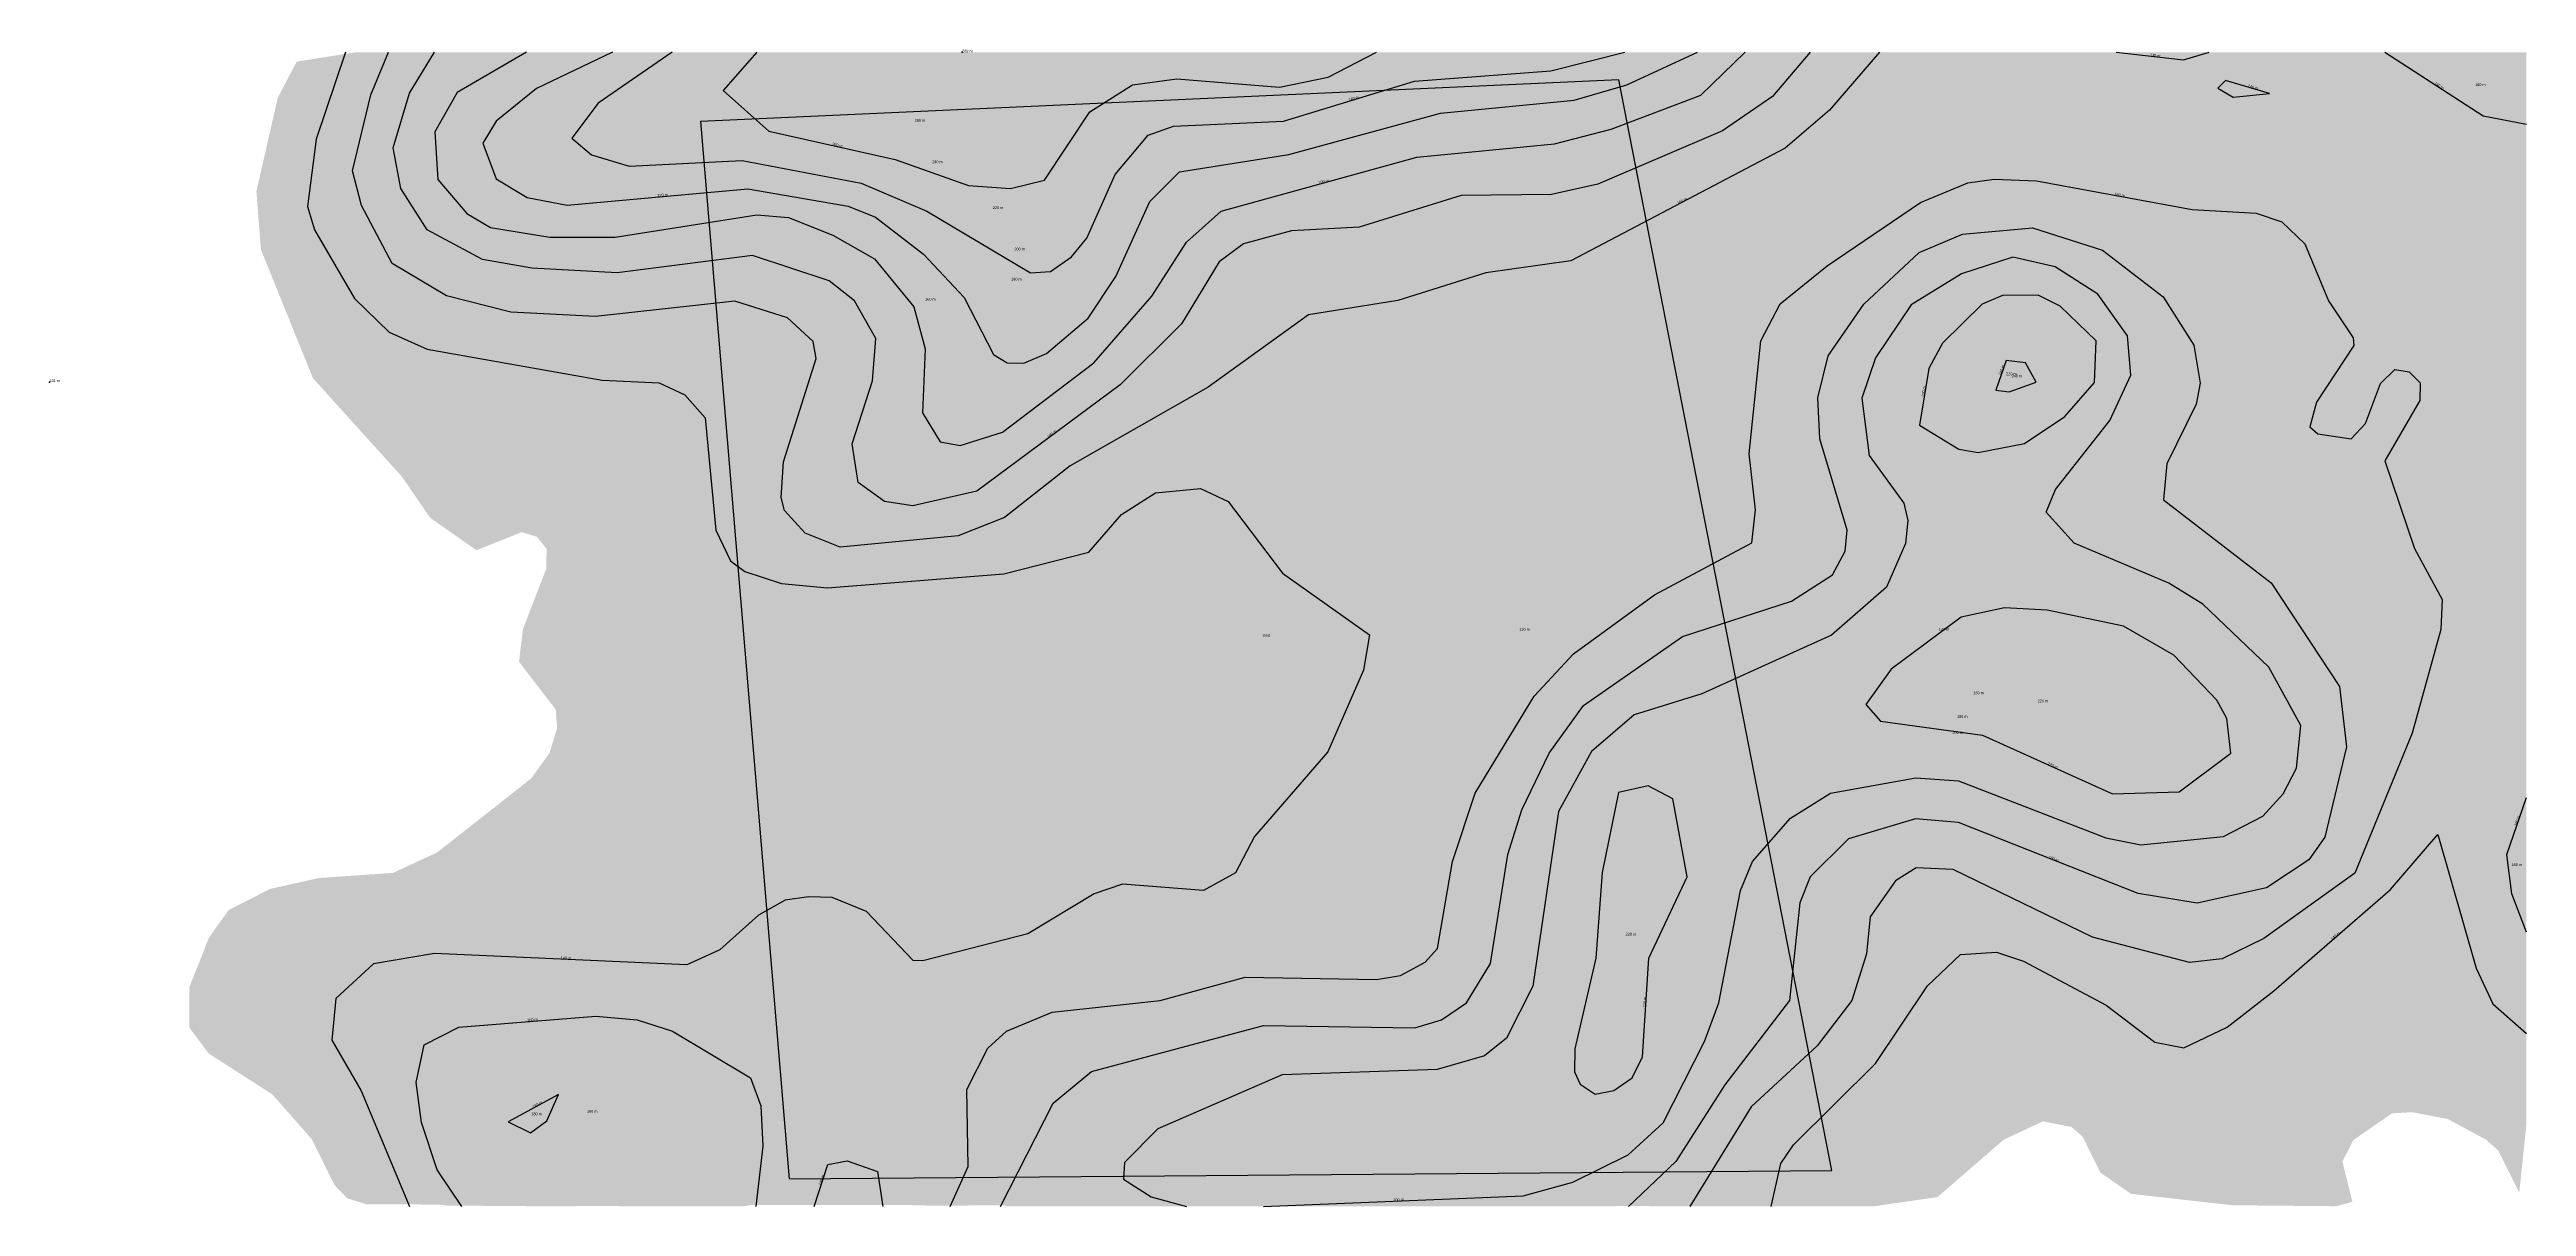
# Model space of a CAD drawing. Extents: x 81.9253 to 81.9459, y 17.2456 to 17.2552.
import ezdxf
from ezdxf.enums import TextEntityAlignment as Align

# ---------------------------------------------------------------- set-up
doc = ezdxf.new("R2010")
doc.units = 0
doc.header["$MEASUREMENT"] = 0
for name, color, linetype in [('Contour_Line_Intermediate', 7, 'Continuous'), ('Contour_Line_Minor', 7, 'Continuous'), ('FEATURE_LABEL', 7, 'Continuous'), ('Global_Maximum_Elevation_Locati', 7, 'Continuous'), ('Global_Minimum_Elevation_Locati', 7, 'Continuous'), ('Iso-height_Area', 7, 'Continuous'), ('Unknown_Area_Type', 7, 'Continuous')]:
    doc.layers.add(name, color=color, linetype=linetype)

msp = doc.modelspace()

# ---------------------------------------------------------------- hatches: boundary and pattern name
at = {"layer": 'Iso-height_Area', "true_color": 0x00fe6f}
msp.add_hatch(color=110, dxfattribs=at).paths.add_polyline_path([(81.945923, 17.255179), (81.945923, 17.246256), (81.945863, 17.245685), (81.945687, 17.246037), (81.945584, 17.246128), (81.945266, 17.246299), (81.94497, 17.246355), (81.944803, 17.246345), (81.944481, 17.246122), (81.944391, 17.245944), (81.944474, 17.245608), (81.944337, 17.245572), (81.943478, 17.24558), (81.942632, 17.245675), (81.942378, 17.24585), (81.942227, 17.246153), (81.942135, 17.246232), (81.941899, 17.246279), (81.941571, 17.246126), (81.94102, 17.245648), (81.94048, 17.24557), (81.927945, 17.245587), (81.927781, 17.245638), (81.927675, 17.245748), (81.927487, 17.246129), (81.927157, 17.246504), (81.926628, 17.246843), (81.926466, 17.24706), (81.926466, 17.247395), (81.926631, 17.247809), (81.926794, 17.248038), (81.92714, 17.248214), (81.927543, 17.248304), (81.928162, 17.248347), (81.928531, 17.248518), (81.929312, 17.249133), (81.929464, 17.249343), (81.929528, 17.249551), (81.929517, 17.249707), (81.929211, 17.250105), (81.929244, 17.250376), (81.929438, 17.250879), (81.929441, 17.251044), (81.929362, 17.251144), (81.929234, 17.251184), (81.928857, 17.251033), (81.928472, 17.251303), (81.928237, 17.251645), (81.927496, 17.252465), (81.927063, 17.253535), (81.927025, 17.25402), (81.927203, 17.254801), (81.927361, 17.255101), (81.927852, 17.255179)], flags=16)
at = {"layer": 'Iso-height_Area', "true_color": 0x23fe00}
h = msp.add_hatch(color=80, dxfattribs=at)
h.paths.add_polyline_path([(81.945923, 17.255179), (81.943778, 17.255179), (81.94292, 17.255124), (81.941928, 17.255179), (81.928226, 17.255179), (81.9278, 17.255124), (81.927705, 17.255007), (81.927567, 17.254622), (81.927451, 17.253895), (81.927508, 17.253701), (81.927843, 17.253128), (81.928129, 17.25285), (81.928448, 17.252708), (81.929904, 17.252449), (81.930379, 17.252427), (81.930593, 17.252328), (81.93076, 17.252136), (81.930851, 17.2512), (81.930972, 17.250944), (81.93109, 17.250856), (81.931396, 17.250755), (81.931779, 17.250719), (81.933247, 17.250836), (81.933954, 17.251018), (81.934227, 17.251331), (81.934511, 17.251512), (81.934884, 17.251548), (81.935115, 17.251439), (81.935568, 17.250842), (81.936291, 17.250329), (81.936242, 17.250034), (81.935944, 17.249354), (81.935333, 17.248649), (81.935177, 17.248348), (81.93491, 17.2482), (81.934234, 17.248252), (81.934, 17.248173), (81.933446, 17.24784), (81.932573, 17.247615), (81.932493, 17.247618), (81.932104, 17.248026), (81.931817, 17.248142), (81.931625, 17.248149), (81.931426, 17.24812), (81.931205, 17.247996), (81.930884, 17.247707), (81.930608, 17.247581), (81.928507, 17.247676), (81.928, 17.247589), (81.927687, 17.2473), (81.927654, 17.246954), (81.927897, 17.246533), (81.928208, 17.245774), (81.928396, 17.245607), (81.928622, 17.245576), (81.931076, 17.24557), (81.931598, 17.245663), (81.931849, 17.24595), (81.931942, 17.245951), (81.932156, 17.245894), (81.932257, 17.245702), (81.932362, 17.245619), (81.932594, 17.245577), (81.93934, 17.245597), (81.939551, 17.245658), (81.939822, 17.246082), (81.940503, 17.246761), (81.940937, 17.247407), (81.941211, 17.247668), (81.941511, 17.247686), (81.941735, 17.247613), (81.942425, 17.247247), (81.942828, 17.246938), (81.94307, 17.246892), (81.943432, 17.247064), (81.943821, 17.247364), (81.944791, 17.248208), (81.945186, 17.248666), (81.945503, 17.247554), (81.945666, 17.247246), (81.945756, 17.247163), (81.945855, 17.247173), (81.945923, 17.247636)], flags=17)
h.paths.add_polyline_path([(81.943784, 17.254835), (81.943418, 17.254945), (81.943353, 17.25488), (81.943481, 17.254805)], flags=0)
at = {"layer": 'Iso-height_Area', "true_color": 0x7ffe00}
for points in [[(81.940538, 17.255179), (81.940121, 17.254698), (81.939752, 17.254381), (81.93869, 17.253861), (81.93812, 17.253517), (81.937828, 17.253402), (81.937259, 17.253343), (81.936526, 17.253113), (81.935785, 17.252994), (81.934947, 17.25239), (81.9338, 17.251736), (81.933254, 17.251307), (81.932868, 17.251152), (81.932274, 17.251076), (81.9318, 17.251067), (81.931593, 17.251176), (81.931422, 17.251365), (81.931412, 17.251768), (81.931685, 17.25263), (81.931661, 17.252771), (81.931447, 17.252969), (81.931007, 17.253106), (81.929847, 17.252978), (81.928839, 17.253071), (81.928365, 17.253271), (81.928156, 17.253421), (81.927829, 17.25411), (81.927875, 17.254455), (81.928061, 17.255003), (81.928159, 17.255122), (81.928316, 17.255168)], [(81.945923, 17.255179), (81.944959, 17.255174), (81.944817, 17.25513), (81.945577, 17.254665), (81.945878, 17.25464)], [(81.945245, 17.250374), (81.94522, 17.250656), (81.945054, 17.2509), (81.944744, 17.251777), (81.945035, 17.25228), (81.945038, 17.252427), (81.944946, 17.252519), (81.944827, 17.252538), (81.944707, 17.252422), (81.944583, 17.252087), (81.944463, 17.251962), (81.944185, 17.252001), (81.94412, 17.252062), (81.944176, 17.252265), (81.944487, 17.252739), (81.944211, 17.253242), (81.944133, 17.253489), (81.94399, 17.253685), (81.943672, 17.253839), (81.942994, 17.253888), (81.941843, 17.25411), (81.941491, 17.254122), (81.941093, 17.254029), (81.940257, 17.253513), (81.93971, 17.253085), (81.939548, 17.252776), (81.939521, 17.252576), (81.939453, 17.251836), (81.939505, 17.25137), (81.939475, 17.251096), (81.938664, 17.250662), (81.937991, 17.250171), (81.937662, 17.249818), (81.937172, 17.249011), (81.936983, 17.248442), (81.936857, 17.247718), (81.936755, 17.247605), (81.93655, 17.247492), (81.936349, 17.247459), (81.935256, 17.247478), (81.93455, 17.247286), (81.933651, 17.247188), (81.933269, 17.24703), (81.933113, 17.246889), (81.932939, 17.246543), (81.932953, 17.246036), (81.932902, 17.245647), (81.933288, 17.24557), (81.938317, 17.24557), (81.938884, 17.245626), (81.939183, 17.245913), (81.939469, 17.246399), (81.940163, 17.247072), (81.940392, 17.247504), (81.940459, 17.24798), (81.94067, 17.248282), (81.940842, 17.248388), (81.941151, 17.248375), (81.942311, 17.247813), (81.943117, 17.247601), (81.943531, 17.247691), (81.944335, 17.248199), (81.94454, 17.248446), (81.944971, 17.24951), (81.945084, 17.25007)], [(81.945923, 17.248975), (81.945912, 17.247952), (81.945801, 17.248173), (81.945761, 17.248499)], [(81.931261, 17.246074), (81.93121, 17.245706), (81.930977, 17.245581), (81.9293, 17.24557), (81.928796, 17.245614), (81.928585, 17.24578), (81.928487, 17.245974), (81.928354, 17.246603), (81.92838, 17.246773), (81.928422, 17.246917), (81.928709, 17.247064), (81.92985, 17.247155), (81.930194, 17.247125), (81.930611, 17.246967), (81.931138, 17.246642), (81.931233, 17.246418)]]:
    msp.add_hatch(color=70, dxfattribs=at).paths.add_polyline_path(points, flags=16)
at = {"layer": 'Iso-height_Area', "true_color": 0xdbfe00}
for points in [[(81.939959, 17.255179), (81.939647, 17.254812), (81.93923, 17.254525), (81.938191, 17.254082), (81.937806, 17.253996), (81.937055, 17.253987), (81.936206, 17.253722), (81.935643, 17.253692), (81.935243, 17.253584), (81.935041, 17.253435), (81.934726, 17.252919), (81.934215, 17.252409), (81.933023, 17.251526), (81.93258, 17.251402), (81.932255, 17.251438), (81.932034, 17.251598), (81.931985, 17.251918), (81.932155, 17.252444), (81.932182, 17.252796), (81.932004, 17.253109), (81.931792, 17.253277), (81.931154, 17.253488), (81.929855, 17.25334), (81.928906, 17.253453), (81.928447, 17.2537), (81.928288, 17.253922), (81.928172, 17.254236), (81.928178, 17.254508), (81.928309, 17.254838), (81.928525, 17.255122), (81.928682, 17.255168)], [(81.944444, 17.249657), (81.944372, 17.249903), (81.943798, 17.250761), (81.942901, 17.251454), (81.942928, 17.251753), (81.94311, 17.252087), (81.943206, 17.252424), (81.943155, 17.252741), (81.942977, 17.253058), (81.942592, 17.253397), (81.942137, 17.253647), (81.941618, 17.253727), (81.941038, 17.253598), (81.940719, 17.2534), (81.940406, 17.253082), (81.940178, 17.252785), (81.94005, 17.252469), (81.94004, 17.251962), (81.940269, 17.251199), (81.94025, 17.251025), (81.940147, 17.250828), (81.939805, 17.250608), (81.938897, 17.250315), (81.938074, 17.24974), (81.937787, 17.249343), (81.937561, 17.248873), (81.937444, 17.248501), (81.937298, 17.247593), (81.937099, 17.247264), (81.93689, 17.247123), (81.936669, 17.247057), (81.93541, 17.247077), (81.933977, 17.246693), (81.933659, 17.24643), (81.933298, 17.245619), (81.933655, 17.24557), (81.93794, 17.24557), (81.938461, 17.245641), (81.938825, 17.245945), (81.939788, 17.247285), (81.939874, 17.248097), (81.939961, 17.248315), (81.94028, 17.248631), (81.940631, 17.248754), (81.941015, 17.248797), (81.941564, 17.248646), (81.942845, 17.248128), (81.943181, 17.248094), (81.943562, 17.248155), (81.943952, 17.248323), (81.944244, 17.248645), (81.944409, 17.249244)], [(81.92954, 17.246501), (81.929122, 17.246275), (81.929306, 17.246182), (81.929442, 17.246284)]]:
    msp.add_hatch(color=60, dxfattribs=at).paths.add_polyline_path(points, flags=16)
at = {"layer": 'Iso-height_Area', "true_color": 0xfee200}
for points in [[(81.939418, 17.255179), (81.929389, 17.255163), (81.928941, 17.254998), (81.928737, 17.254844), (81.92851, 17.254516), (81.928502, 17.25422), (81.928595, 17.254029), (81.928776, 17.253837), (81.929126, 17.25368), (81.930011, 17.253639), (81.93119, 17.253826), (81.931454, 17.253803), (81.931824, 17.253657), (81.932171, 17.253458), (81.932497, 17.253061), (81.932592, 17.252711), (81.93257, 17.252177), (81.932717, 17.251936), (81.932885, 17.251904), (81.933236, 17.252016), (81.933996, 17.252594), (81.93448, 17.253148), (81.934768, 17.253598), (81.935056, 17.253856), (81.936686, 17.254306), (81.937832, 17.254416), (81.938304, 17.25454), (81.939051, 17.254821)], [(81.944076, 17.249345), (81.944027, 17.24971), (81.943439, 17.250422), (81.942945, 17.250758), (81.942261, 17.251033), (81.941974, 17.251277), (81.941931, 17.251432), (81.942455, 17.252114), (81.94263, 17.252492), (81.942637, 17.252685), (81.942527, 17.252971), (81.942143, 17.253319), (81.941753, 17.253461), (81.941419, 17.253419), (81.940802, 17.253077), (81.940424, 17.252456), (81.940404, 17.251964), (81.940496, 17.251744), (81.940739, 17.251424), (81.940772, 17.251281), (81.940754, 17.25109), (81.940595, 17.250726), (81.940138, 17.250325), (81.939058, 17.249838), (81.938495, 17.249664), (81.93814, 17.249357), (81.937865, 17.248858), (81.93765, 17.247403), (81.937431, 17.246971), (81.937249, 17.246825), (81.936855, 17.246711), (81.935756, 17.246702), (81.935424, 17.246625), (81.934529, 17.246215), (81.934253, 17.245936), (81.934243, 17.245797), (81.934344, 17.245708), (81.934625, 17.245607), (81.935079, 17.245571), (81.93757, 17.245658), (81.937985, 17.245773), (81.938444, 17.245999), (81.938852, 17.246437), (81.939201, 17.247265), (81.939416, 17.248317), (81.939617, 17.248629), (81.939989, 17.248941), (81.940454, 17.249091), (81.941015, 17.249136), (81.941479, 17.24903), (81.942422, 17.248639), (81.942712, 17.24858), (81.943083, 17.248594), (81.9434, 17.248651), (81.943727, 17.248819), (81.943938, 17.249004)]]:
    msp.add_hatch(color=2, dxfattribs=at).paths.add_polyline_path(points, flags=16)
at = {"layer": 'Iso-height_Area', "true_color": 0xfeb400}
for points in [[(81.939022, 17.255179), (81.930111, 17.255164), (81.929642, 17.255017), (81.929282, 17.254825), (81.929021, 17.254606), (81.92891, 17.254421), (81.929021, 17.254124), (81.929431, 17.253925), (81.929973, 17.253907), (81.931116, 17.254043), (81.931633, 17.253978), (81.932094, 17.253846), (81.932578, 17.253498), (81.932854, 17.253219), (81.93316, 17.252664), (81.933274, 17.252593), (81.933414, 17.252592), (81.933602, 17.25267), (81.93395, 17.252965), (81.934181, 17.253313), (81.934463, 17.253937), (81.93471, 17.254183), (81.935619, 17.254329), (81.936882, 17.254672), (81.937994, 17.25478), (81.938434, 17.254907)], [(81.942341, 17.252776), (81.942041, 17.253065), (81.941858, 17.253158), (81.941562, 17.253154), (81.941392, 17.253081), (81.941061, 17.252758), (81.940948, 17.252545), (81.940871, 17.252074), (81.941197, 17.251875), (81.941358, 17.251847), (81.941743, 17.251922), (81.942079, 17.252148), (81.942326, 17.25243)], [(81.943461, 17.249345), (81.943429, 17.249633), (81.943345, 17.249785), (81.942988, 17.250159), (81.942568, 17.250401), (81.941934, 17.250533), (81.941577, 17.250553), (81.941217, 17.250476), (81.940635, 17.250042), (81.940424, 17.249748), (81.940545, 17.249611), (81.941395, 17.249493), (81.942478, 17.249006), (81.943031, 17.249021)], [(81.938937, 17.248315), (81.938817, 17.248964), (81.938611, 17.249071), (81.938363, 17.249017), (81.938229, 17.248351), (81.938176, 17.247636), (81.938001, 17.246883), (81.937997, 17.246692), (81.938046, 17.246588), (81.938171, 17.246505), (81.938325, 17.246536), (81.938477, 17.246641), (81.938564, 17.246817), (81.938618, 17.247636)]]:
    msp.add_hatch(color=40, dxfattribs=at).paths.add_polyline_path(points, flags=16)
at = {"layer": 'Iso-height_Area', "true_color": 0xfe8600}
for points in [[(81.938418, 17.255179), (81.930789, 17.255168), (81.930535, 17.255134), (81.930163, 17.254969), (81.929871, 17.254755), (81.92965, 17.254464), (81.929815, 17.254325), (81.930127, 17.25423), (81.931069, 17.254278), (81.932059, 17.254088), (81.932605, 17.253857), (81.933329, 17.253387), (81.933635, 17.253355), (81.933939, 17.253631), (81.934173, 17.254162), (81.93445, 17.254488), (81.93466, 17.254564), (81.935576, 17.254605), (81.936666, 17.254937), (81.9378, 17.255025)], [(81.941841, 17.252433), (81.941753, 17.252594), (81.941593, 17.252614), (81.941506, 17.252367), (81.941618, 17.252353)]]:
    msp.add_hatch(color=30, dxfattribs=at).paths.add_polyline_path(points, flags=16)
at = {"layer": 'Iso-height_Area', "true_color": 0xfe5700}
msp.add_hatch(color=20, dxfattribs=at).paths.add_polyline_path([(81.93635, 17.255179), (81.931509, 17.255169), (81.931249, 17.255125), (81.931083, 17.255026), (81.930973, 17.254882), (81.931082, 17.254674), (81.931406, 17.254473), (81.932185, 17.254329), (81.932953, 17.254069), (81.933304, 17.254045), (81.933587, 17.254113), (81.933964, 17.254684), (81.934318, 17.254907), (81.934687, 17.254957), (81.935541, 17.254889), (81.935947, 17.254973)], flags=16)

# ---------------------------------------------------------------- linework, layer by layer
at = {"layer": 'Contour_Line_Intermediate', "color": 36, "true_color": 0x804000}
for points in [[(81.929274, 17.255179), (81.928697, 17.254844), (81.92851, 17.254516), (81.928536, 17.254121), (81.928776, 17.253837), (81.928975, 17.25372), (81.929469, 17.253641), (81.930011, 17.253639), (81.93119, 17.253826), (81.931454, 17.253803), (81.931824, 17.253657), (81.932171, 17.253458), (81.932497, 17.253061), (81.932592, 17.252711), (81.93257, 17.252177), (81.932717, 17.251936), (81.932885, 17.251904), (81.933236, 17.252016), (81.933996, 17.252594), (81.93448, 17.253148), (81.934768, 17.253598), (81.935056, 17.253856), (81.936686, 17.254306), (81.937832, 17.254416), (81.938304, 17.25454), (81.939051, 17.254821), (81.939418, 17.255179)], [(81.935409, 17.24557), (81.93757, 17.245658), (81.937985, 17.245773), (81.938444, 17.245999), (81.938737, 17.246266), (81.93908, 17.246944), (81.939201, 17.247265), (81.939379, 17.2482), (81.939479, 17.248443), (81.939796, 17.248803), (81.94013, 17.24901), (81.940841, 17.249139), (81.941196, 17.249113), (81.942422, 17.248639), (81.942712, 17.24858), (81.9434, 17.248651), (81.943727, 17.248819), (81.943897, 17.249004), (81.944008, 17.249219), (81.944046, 17.249574), (81.943778, 17.250059), (81.943229, 17.250583), (81.942945, 17.250758), (81.942159, 17.251093), (81.941926, 17.251351), (81.942003, 17.251538), (81.942455, 17.252114), (81.94263, 17.252492), (81.942603, 17.252817), (81.942355, 17.253165), (81.941999, 17.253394), (81.941648, 17.253472), (81.941221, 17.253335), (81.940802, 17.253077), (81.940505, 17.252636), (81.940389, 17.252299), (81.94045, 17.251823), (81.940739, 17.251424), (81.940772, 17.251281), (81.940754, 17.25109), (81.940595, 17.250726), (81.940138, 17.250325), (81.939058, 17.249838), (81.938495, 17.249664), (81.93814, 17.249357), (81.937865, 17.248858), (81.93765, 17.247403), (81.937431, 17.246971), (81.937249, 17.246825), (81.936855, 17.246711), (81.935565, 17.246667), (81.934529, 17.246215), (81.934253, 17.245936), (81.934243, 17.245797), (81.934473, 17.24565), (81.934767, 17.24557)]]:
    msp.add_lwpolyline(points, dxfattribs=at)
at = {"layer": 'Contour_Line_Minor', "color": 36, "true_color": 0x804000}
for points in [[(81.927767, 17.255179), (81.927522, 17.254456), (81.927451, 17.253895), (81.927508, 17.253701), (81.927843, 17.253128), (81.928129, 17.25285), (81.928448, 17.252708), (81.929904, 17.252449), (81.930379, 17.252427), (81.930593, 17.252328), (81.93076, 17.252136), (81.930851, 17.2512), (81.930972, 17.250944), (81.93109, 17.250856), (81.931396, 17.250755), (81.931779, 17.250719), (81.933247, 17.250836), (81.933954, 17.251018), (81.934227, 17.251331), (81.934511, 17.251512), (81.934884, 17.251548), (81.935115, 17.251439), (81.935568, 17.250842), (81.936291, 17.250329), (81.936242, 17.250034), (81.935944, 17.249354), (81.935333, 17.248649), (81.935177, 17.248348), (81.93491, 17.2482), (81.934234, 17.248252), (81.934, 17.248173), (81.933446, 17.24784), (81.932573, 17.247615), (81.932493, 17.247618), (81.932104, 17.248026), (81.931817, 17.248142), (81.931625, 17.248149), (81.931426, 17.24812), (81.931205, 17.247996), (81.930884, 17.247707), (81.930608, 17.247581), (81.928507, 17.247676), (81.928, 17.247589), (81.927687, 17.2473), (81.927654, 17.246954), (81.927897, 17.246533), (81.928299, 17.24557)], [(81.940538, 17.255179), (81.940121, 17.254698), (81.939752, 17.254381), (81.937967, 17.253442), (81.937259, 17.253343), (81.936526, 17.253113), (81.935785, 17.252994), (81.934947, 17.25239), (81.9338, 17.251736), (81.933254, 17.251307), (81.932868, 17.251152), (81.931884, 17.251058), (81.931593, 17.251176), (81.931422, 17.251365), (81.931395, 17.251473), (81.931412, 17.251768), (81.931685, 17.25263), (81.931661, 17.252771), (81.931447, 17.252969), (81.931007, 17.253106), (81.929847, 17.252978), (81.929143, 17.253016), (81.928608, 17.253152), (81.928156, 17.253421), (81.9279, 17.253903), (81.927826, 17.254192), (81.927977, 17.254825), (81.928126, 17.255179)], [(81.939959, 17.255179), (81.939647, 17.254812), (81.93923, 17.254525), (81.938191, 17.254082), (81.937806, 17.253996), (81.937055, 17.253987), (81.936206, 17.253722), (81.935643, 17.253692), (81.935243, 17.253584), (81.935041, 17.253435), (81.934726, 17.252919), (81.934215, 17.252409), (81.933023, 17.251526), (81.93249, 17.251402), (81.932255, 17.251438), (81.932034, 17.251598), (81.931985, 17.251918), (81.932155, 17.252444), (81.932182, 17.252796), (81.932004, 17.253109), (81.931792, 17.253277), (81.931154, 17.253488), (81.930029, 17.253344), (81.929317, 17.253381), (81.928906, 17.253453), (81.928447, 17.2537), (81.928227, 17.254045), (81.928164, 17.254382), (81.9283, 17.254838), (81.928509, 17.255179)], [(81.92999, 17.255179), (81.929357, 17.254877), (81.929021, 17.254606), (81.92891, 17.254421), (81.929021, 17.254124), (81.92928, 17.253969), (81.929612, 17.253906), (81.931116, 17.254043), (81.931952, 17.253897), (81.932179, 17.253807), (81.932578, 17.253498), (81.932918, 17.253138), (81.93316, 17.252664), (81.933274, 17.252593), (81.933414, 17.252592), (81.933602, 17.25267), (81.93395, 17.252965), (81.934181, 17.253313), (81.934463, 17.253937), (81.93471, 17.254183), (81.935619, 17.254329), (81.936882, 17.254672), (81.937994, 17.25478), (81.938434, 17.254907), (81.939022, 17.255179)], [(81.930486, 17.255179), (81.929871, 17.254755), (81.92965, 17.254464), (81.929815, 17.254325), (81.930127, 17.25423), (81.931069, 17.254278), (81.932059, 17.254088), (81.932605, 17.253857), (81.933469, 17.253343), (81.933635, 17.253355), (81.93381, 17.253476), (81.933939, 17.253631), (81.934173, 17.254162), (81.93445, 17.254488), (81.93466, 17.254564), (81.935576, 17.254605), (81.936666, 17.254937), (81.9378, 17.255025), (81.938418, 17.255179)], [(81.93119, 17.255179), (81.930912, 17.254862), (81.93129, 17.254523), (81.932343, 17.254286), (81.932953, 17.254069), (81.933304, 17.254045), (81.933587, 17.254113), (81.933964, 17.254684), (81.934318, 17.254907), (81.934687, 17.254957), (81.935541, 17.254889), (81.935947, 17.254973), (81.93635, 17.255179)], [(81.942508, 17.255179), (81.943069, 17.255116), (81.943282, 17.255179)], [(81.944745, 17.255179), (81.945563, 17.254651), (81.945923, 17.254581)], [(81.943784, 17.254835), (81.943418, 17.254945), (81.943353, 17.25488), (81.943481, 17.254805), (81.943784, 17.254835)], [(81.932801, 17.24557), (81.93295, 17.245902), (81.932939, 17.246543), (81.933113, 17.246889), (81.933269, 17.24703), (81.933651, 17.247188), (81.93455, 17.247286), (81.935256, 17.247478), (81.936349, 17.247459), (81.93655, 17.247492), (81.936755, 17.247605), (81.936857, 17.247718), (81.936983, 17.248442), (81.937172, 17.249011), (81.937662, 17.249818), (81.937991, 17.250171), (81.938664, 17.250662), (81.939475, 17.251096), (81.939505, 17.25137), (81.939453, 17.251836), (81.939548, 17.252776), (81.93971, 17.253085), (81.940101, 17.253401), (81.940879, 17.253927), (81.941272, 17.254092), (81.941491, 17.254122), (81.941843, 17.25411), (81.94314, 17.253869), (81.943672, 17.253839), (81.943887, 17.253767), (81.944078, 17.253585), (81.944274, 17.253109), (81.94448, 17.252802), (81.944487, 17.252739), (81.944176, 17.252265), (81.94412, 17.252062), (81.944185, 17.252001), (81.944463, 17.251962), (81.944583, 17.252087), (81.944707, 17.252422), (81.944827, 17.252538), (81.944946, 17.252519), (81.945038, 17.252427), (81.945035, 17.25228), (81.944744, 17.251777), (81.944992, 17.251047), (81.94522, 17.250624), (81.94521, 17.250372), (81.944971, 17.24951), (81.944495, 17.248345), (81.943736, 17.2478), (81.943391, 17.247633), (81.943117, 17.247601), (81.942311, 17.247813), (81.941151, 17.248375), (81.940842, 17.248388), (81.94067, 17.248282), (81.940459, 17.24798), (81.940429, 17.247673), (81.940307, 17.247286), (81.940017, 17.246906), (81.939469, 17.246399), (81.938959, 17.24557)], [(81.93322, 17.24557), (81.933659, 17.24643), (81.933977, 17.246693), (81.93541, 17.247077), (81.936669, 17.247057), (81.93689, 17.247123), (81.937099, 17.247264), (81.937298, 17.247593), (81.937444, 17.248501), (81.937561, 17.248873), (81.937787, 17.249343), (81.938074, 17.24974), (81.938897, 17.250315), (81.939805, 17.250608), (81.940147, 17.250828), (81.94025, 17.251025), (81.940269, 17.251199), (81.94004, 17.251962), (81.940025, 17.252303), (81.940111, 17.252652), (81.940406, 17.253082), (81.940867, 17.253512), (81.941229, 17.253665), (81.94181, 17.253717), (81.942394, 17.253532), (81.942899, 17.253142), (81.943155, 17.252741), (81.943206, 17.252424), (81.943173, 17.25225), (81.942928, 17.251753), (81.942901, 17.251454), (81.943798, 17.250761), (81.944366, 17.249898), (81.944425, 17.249397), (81.944244, 17.248645), (81.944111, 17.248456), (81.943759, 17.248223), (81.943181, 17.248094), (81.94269, 17.248175), (81.941194, 17.248767), (81.940836, 17.248797), (81.94028, 17.248631), (81.939961, 17.248315), (81.939874, 17.248097), (81.939788, 17.247285), (81.939249, 17.246583), (81.938843, 17.245945), (81.938447, 17.24557)], [(81.942341, 17.252776), (81.942041, 17.253065), (81.941858, 17.253158), (81.941562, 17.253154), (81.941392, 17.253081), (81.941061, 17.252758), (81.940948, 17.252545), (81.940871, 17.252074), (81.941197, 17.251875), (81.941358, 17.251847), (81.941743, 17.251922), (81.942079, 17.252148), (81.942326, 17.25243), (81.942341, 17.252776)], [(81.941841, 17.252433), (81.941753, 17.252594), (81.941593, 17.252614), (81.941506, 17.252367), (81.941618, 17.252353), (81.941841, 17.252433)], [(81.943461, 17.249345), (81.943429, 17.249633), (81.943345, 17.249785), (81.942988, 17.250159), (81.942568, 17.250401), (81.941934, 17.250533), (81.941577, 17.250553), (81.941217, 17.250476), (81.940635, 17.250042), (81.940424, 17.249748), (81.940545, 17.249611), (81.941395, 17.249493), (81.942478, 17.249006), (81.943031, 17.249021), (81.943461, 17.249345)], [(81.938937, 17.248315), (81.938817, 17.248964), (81.938611, 17.249071), (81.938363, 17.249017), (81.938229, 17.248351), (81.938176, 17.247636), (81.938001, 17.246883), (81.937997, 17.246692), (81.938046, 17.246588), (81.938171, 17.246505), (81.938325, 17.246536), (81.938477, 17.246641), (81.938564, 17.246817), (81.938618, 17.247636), (81.938937, 17.248315)], [(81.945923, 17.247853), (81.945801, 17.248173), (81.945761, 17.248499), (81.945923, 17.248975)], [(81.939636, 17.24557), (81.939717, 17.245929), (81.939822, 17.246082), (81.940503, 17.246761), (81.940937, 17.247407), (81.941211, 17.247668), (81.941511, 17.247686), (81.941735, 17.247613), (81.942425, 17.247247), (81.942828, 17.246938), (81.94307, 17.246892), (81.943432, 17.247064), (81.943821, 17.247364), (81.944791, 17.248208), (81.945186, 17.248666), (81.945503, 17.247554), (81.945642, 17.247258), (81.945923, 17.247009)], [(81.928735, 17.24557), (81.928531, 17.245875), (81.9284, 17.246269), (81.928354, 17.246603), (81.928422, 17.246917), (81.928709, 17.247064), (81.92985, 17.247155), (81.930194, 17.247125), (81.930489, 17.247029), (81.931138, 17.246642), (81.931224, 17.246409), (81.931242, 17.246073), (81.931184, 17.24557)], [(81.92954, 17.246501), (81.929122, 17.246275), (81.929306, 17.246182), (81.929442, 17.246284), (81.92954, 17.246501)], [(81.931669, 17.24557), (81.931783, 17.245919), (81.931942, 17.245951), (81.932196, 17.24586), (81.93224, 17.24557)]]:
    msp.add_lwpolyline(points, dxfattribs=at)
at = {"layer": 'Global_Maximum_Elevation_Locati'}
msp.add_point((81.9329, 17.255179, 289), dxfattribs=at)
at = {"layer": 'Global_Minimum_Elevation_Locati'}
msp.add_point((81.925303, 17.252433, 101), dxfattribs=at)
at = {"layer": 'Unknown_Area_Type', "color": 1, "true_color": 0xff0000}
msp.add_polyline3d([(81.930723, 17.254602, 0), (81.93146, 17.245799, 0), (81.940141, 17.24587, 0), (81.938366, 17.25495, 0), (81.930723, 17.254602, 0)], close=True, dxfattribs=at)

# ---------------------------------------------------------------- texts
at = {"layer": 'FEATURE_LABEL', "color": 18, "true_color": 0x000000}
for s, p in [('289 m', (81.9329, 17.255179, 289)), ('101 m', (81.925303, 17.252433, 101))]:
    msp.add_text(s, height=0.0000227, dxfattribs=at).set_placement(p)
for s, rotation, p in [('140 m', 353.6, (81.942788, 17.255147)), ('240 m', 16.9, (81.936121, 17.254771)), ('140 m', 343.3, (81.943601, 17.25489)), ('160 m', 327.2, (81.945154, 17.254915)), ('260 m', 347.3, (81.931817, 17.254405)), ('220 m', 5.2, (81.930364, 17.253975)), ('200 m', 15.5, (81.935871, 17.254081)), ('160 m', 27.8, (81.93886, 17.253912)), ('160 m', 349.5, (81.942491, 17.253989)), ('240 m', 70.6, (81.941549, 17.25249)), ('220 m', 80.7, (81.940909, 17.25231)), ('180 m', 36.5, (81.933619, 17.251967)), ('220 m', 335.8, (81.941936, 17.249249)), ('160 m', 71.2, (81.945842, 17.248737)), ('180 m', 338.4, (81.941942, 17.248471)), ('140 m', 41, (81.944306, 17.247786)), ('140 m', 357.4, (81.929558, 17.247629)), ('160 m', 4.5, (81.92928, 17.24711)), ('220 m', 86.2, (81.938591, 17.247226)), ('180 m', 28.4, (81.929331, 17.246388)), ('140 m', 71.9, (81.931726, 17.245744)), ('200 m', 2.3, (81.93649, 17.245614))]:
    msp.add_text(s, height=0.0000227, rotation=rotation, dxfattribs=at).set_placement(p)
for s, p in [('160 m', (81.945539, 17.254909, 160)), ('260 m', (81.932549, 17.254612, 260)), ('240 m', (81.932694, 17.254267, 240)), ('220 m', (81.933199, 17.253885, 220)), ('200 m', (81.933379, 17.253541, 200)), ('160 m', (81.932636, 17.253123, 160)), ('180 m', (81.933352, 17.25329, 180)), ('220 m', (81.941635, 17.252502, 220)), ('240 m', (81.94168, 17.252483, 240)), ('tand', (81.935432, 17.250324)), ('120 m', (81.937583, 17.250374, 120)), ('140 m', (81.941075, 17.250374, 140)), ('160 m', (81.941363, 17.249846, 160)), ('180 m', (81.941226, 17.249649, 180)), ('220 m', (81.941898, 17.249779, 220)), ('200 m', (81.941188, 17.249516, 200)), ('160 m', (81.945842, 17.248415, 160)), ('220 m', (81.938467, 17.247837, 220)), ('180 m', (81.929357, 17.246341, 180)), ('160 m', (81.929821, 17.246362, 160))]:
    msp.add_text(s, height=0.0000227, dxfattribs=at).set_placement(p, align=Align.MIDDLE_CENTER)

doc.saveas('drawing.dxf')
